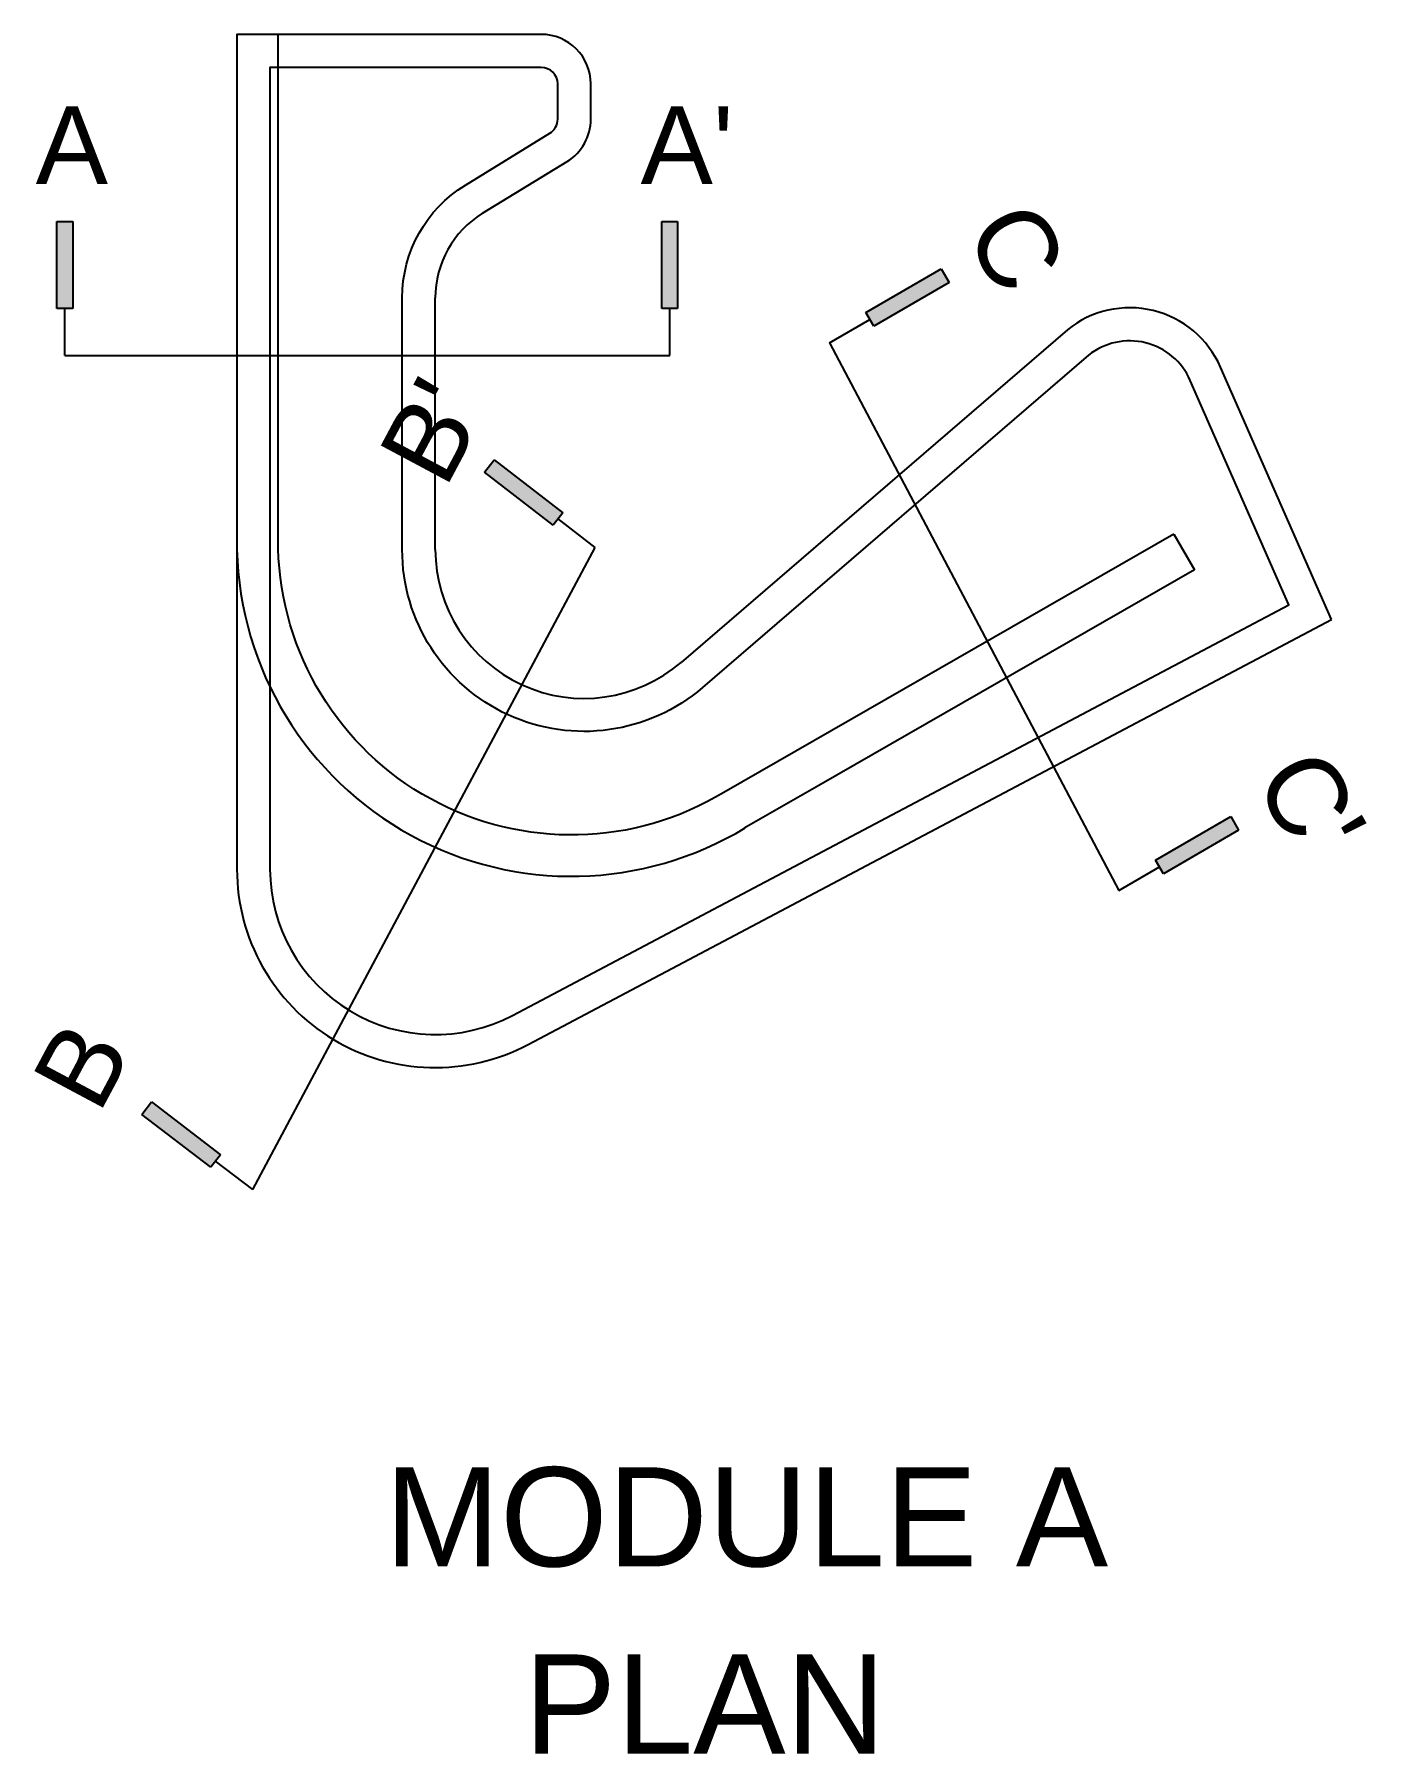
# Model space of a CAD drawing. Header units: inches. Extents: x 438 to 4290, y 203 to 1969.
# Drawn here: x 1490.9 to 1652.1, y 1281.7 to 1489.7 of the extents above; entities that cross this region are included whole.
import ezdxf

# ---------------------------------------------------------------- set-up
doc = ezdxf.new("R2010")
doc.units = ezdxf.units.IN
doc.layers.add('column', color=132, linetype='Continuous', lineweight=30)
doc.layers.add('element', color=20, linetype='Continuous')
doc.styles.get("Standard").update_dxf_attribs({"font": 'arial.ttf'})

msp = doc.modelspace()

# ---------------------------------------------------------------- texts
for s, height, p in [('A', 9.40281, (1491.03215, 1471.63279)), ("A'", 9.402812, (1564.22894, 1471.63279)), ('MODULE A', 12, (1533.26771, 1304.39071)), ('PLAN', 12, (1550.10699, 1281.74405))]:
    msp.add_text(s, height=height).set_placement(p)
for s, height, rotation, p in [('C', 9.40281, 299.2726604, (1603.3035, 1465.83054)), ("B'", 9.402812, 61.9106049, (1540.59141, 1434.62721)), ("C'", 9.402812, 299.2726604, (1638.34587, 1399.58772)), ('B', 9.40281, 61.9106049, (1498.67068, 1358.94933))]:
    msp.add_text(s, height=height, rotation=rotation).set_placement(p)

# ---------------------------------------------------------------- hatches: boundary and pattern name
at = {"layer": 'column', "true_color": 0x939598}
h = msp.add_hatch(color=252, dxfattribs=at)
h.dxf.hatch_style = 1
h.paths.add_polyline_path([(1495.5159, 1467.0944), (1495.5159, 1456.57797), (1493.60472, 1456.57797), (1493.60472, 1467.0944)])
h = msp.add_hatch(color=252, dxfattribs=at)
h.dxf.hatch_style = 1
h.paths.add_polyline_path([(1568.71268, 1467.0944), (1568.71268, 1456.57797), (1566.80151, 1456.57797), (1566.80151, 1467.0944)])
h = msp.add_hatch(color=252, dxfattribs=at)
h.dxf.hatch_style = 1
h.paths.add_polyline_path([(1601.56063, 1459.71367), (1592.46107, 1454.44174), (1591.50299, 1456.09542), (1600.60255, 1461.36736)])
h = msp.add_hatch(color=252, dxfattribs=at)
h.dxf.hatch_style = 1
h.paths.add_polyline_path([(1546.50208, 1438.27735), (1554.84224, 1431.87134), (1553.67806, 1430.35567), (1545.3379, 1436.76167)])
h = msp.add_hatch(color=252, dxfattribs=at)
h.dxf.hatch_style = 1
h.paths.add_polyline_path([(1636.603, 1393.47086), (1627.50344, 1388.19892), (1626.54536, 1389.85261), (1635.64492, 1395.12454)])
h = msp.add_hatch(color=252, dxfattribs=at)
h.dxf.hatch_style = 1
h.paths.add_polyline_path([(1505.04998, 1360.59767), (1513.39014, 1354.19167), (1512.22596, 1352.67599), (1503.8858, 1359.082)])

# ---------------------------------------------------------------- linework, layer by layer
for p, q in [((1552.21362, 1489.7429), (1515.39297, 1489.7429)), ((1515.39297, 1489.7429), (1515.39297, 1388.73687)), ((1558.21362, 1479.4851), (1558.21362, 1483.7429)), ((1545.12096, 1468.09895), (1555.34962, 1474.36988)), ((1493.60472, 1456.57797), (1493.60472, 1467.0944)), ((1493.60472, 1467.0944), (1495.5159, 1467.0944)), ((1495.5159, 1467.0944), (1495.5159, 1456.57797)), ((1566.80151, 1456.57797), (1566.80151, 1467.0944)), ((1566.80151, 1467.0944), (1568.71268, 1467.0944)), ((1568.71268, 1467.0944), (1568.71268, 1456.57797)), ((1591.50299, 1456.09542), (1600.60255, 1461.36736)), ((1600.60255, 1461.36736), (1601.56063, 1459.71367)), ((1601.56063, 1459.71367), (1592.46107, 1454.44174)), ((1495.5159, 1456.57797), (1493.60472, 1456.57797)), ((1494.56031, 1450.91278), (1494.56031, 1456.57797)), ((1539.39297, 1427.41032), (1539.39297, 1457.86852)), ((1568.71268, 1456.57797), (1566.80151, 1456.57797)), ((1567.7571, 1450.91278), (1567.7571, 1456.57797)), ((1592.46107, 1454.44174), (1591.50299, 1456.09542)), ((1615.87525, 1453.99236), (1569.1344, 1413.76705)), ((1587.0801, 1452.42859), (1591.98203, 1455.26858)), ((1587.0801, 1452.42859), (1622.12247, 1386.18578)), ((1647.82363, 1418.94536), (1634.41253, 1449.48928)), ((1545.3379, 1436.76167), (1546.50208, 1438.27735)), ((1546.50208, 1438.27735), (1554.84224, 1431.87134)), ((1553.67806, 1430.35567), (1545.3379, 1436.76167)), ((1554.84224, 1431.87134), (1553.67806, 1430.35567)), ((1558.75299, 1427.66259), (1554.26015, 1431.11351)), ((1550.61543, 1367.52234), (1647.82363, 1418.94536)), ((1626.54536, 1389.85261), (1635.64492, 1395.12454)), ((1635.64492, 1395.12454), (1636.603, 1393.47086)), ((1636.603, 1393.47086), (1627.50344, 1388.19892)), ((1627.50344, 1388.19892), (1626.54536, 1389.85261)), ((1622.12247, 1386.18578), (1627.0244, 1389.02577)), ((1503.8858, 1359.082), (1505.04998, 1360.59767)), ((1505.04998, 1360.59767), (1513.39014, 1354.19167)), ((1512.22596, 1352.67599), (1503.8858, 1359.082)), ((1513.39014, 1354.19167), (1512.22596, 1352.67599)), ((1517.30089, 1349.98292), (1512.80805, 1353.43383))]:
    msp.add_line(p, q)
msp.add_lwpolyline([(1571.74361, 1410.73521, -0.641467333), (1535.39297, 1427.41032), (1535.39297, 1457.86852, -0.260893539), (1543.03029, 1471.5091), (1553.25895, 1477.78003, 0.260893539), (1554.21362, 1479.4851), (1554.21362, 1483.7429, 0.414213562), (1552.21362, 1485.7429), (1519.39297, 1485.7429), (1519.39297, 1473.06903), (1519.39297, 1388.73687, 0.565074789), (1548.74502, 1371.0581), (1642.66608, 1420.74222), (1630.75002, 1447.88116, 0.492568554), (1618.43411, 1450.91719)], format="xyb", close=True)
for points in [[(1494.56031, 1450.91278), (1567.7571, 1450.91278)], [(1517.30089, 1349.98292), (1558.75299, 1427.66259)]]:
    msp.add_lwpolyline(points)
for centre, radius, start, end in [((1552.21362, 1483.7429), 6, 359.9999999, 89.9999999), ((1552.21362, 1479.4851), 6, 301.5113595, 359.9999999), ((1551.39297, 1457.86852), 12, 121.5113595, 179.9999999), ((1623.42501, 1444.66492), 12, 23.7051217, 128.9871927), ((1557.39297, 1427.41032), 18, 179.9999999, 310.7153831), ((1539.39297, 1388.73687), 24, 179.9999999, 297.8787853)]:
    msp.add_arc(centre, radius, start, end)
at = {"layer": 'element'}
for p, q in [((1628.76207, 1429.2805), (1574.31402, 1398.03911)), ((1628.76207, 1429.2805), (1631.25046, 1424.94369)), ((1631.25046, 1424.94369), (1585.78797, 1398.85807)), ((1585.78797, 1398.85807), (1576.78264, 1393.69096))]:
    msp.add_line(p, q, dxfattribs=at)
msp.add_lwpolyline([(1574.31402, 1398.03911, -0.576566166), (1520.39297, 1427.52942), (1520.39297, 1489.7429), (1515.39297, 1489.7429), (1515.39445, 1427.40792, 0.576566166), (1576.90845, 1393.7649)], format="xyb", dxfattribs=at)

msp.set_redraw_order([(e.dxf.handle, doc.entitydb.next_handle()) for e in msp.query("TEXT MTEXT ATTDEF DIMENSION ARC_DIMENSION")])  # texts and dimensions are drawn at this point

doc.saveas('drawing.dxf')
